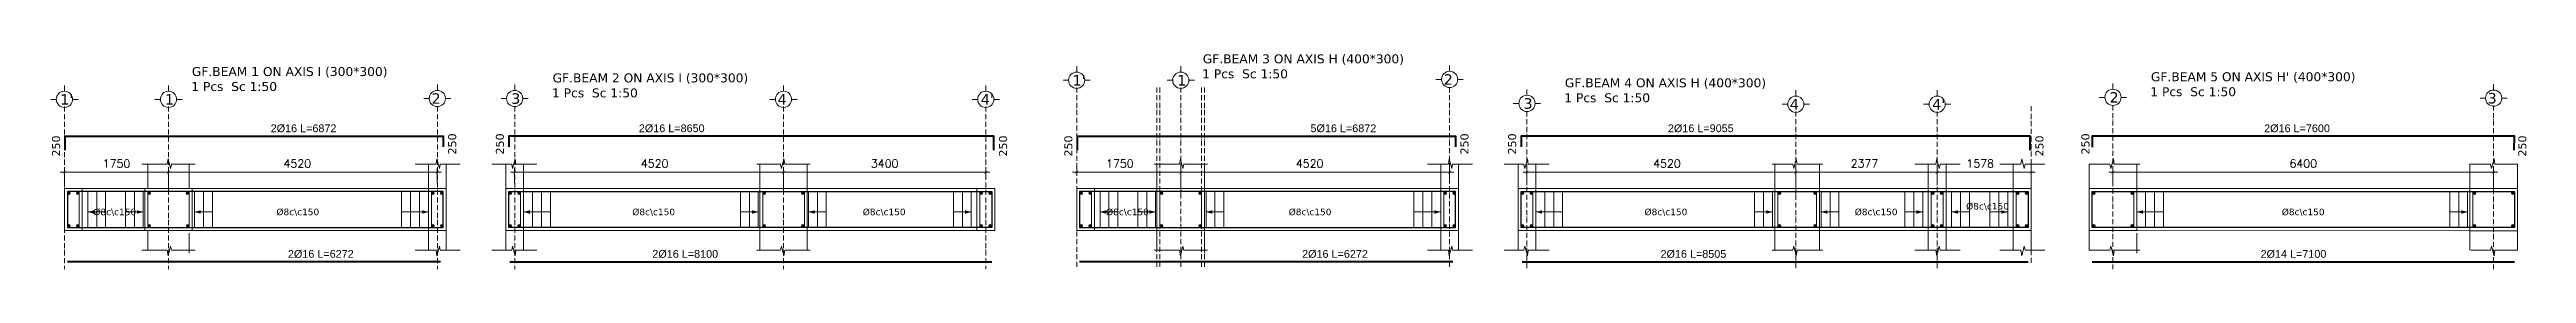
# Model space of a CAD drawing. Header units: inches. Extents: x -26151 to 62940, y -10194 to 246332.
# Drawn here: x 890 to 5054, y 107158 to 107518 of the extents above; entities that cross this region are included whole.
import ezdxf

# ---------------------------------------------------------------- set-up
doc = ezdxf.new("R2010")
doc.units = ezdxf.units.IN
doc.header["$LTSCALE"] = 0.7
doc.header["$MEASUREMENT"] = 0
doc.linetypes.add('ACAD_ISO10W100', pattern=[18, 12, -3, 0, -3])
doc.layers.get('0').update_dxf_attribs({"lineweight": 13})
doc.layers.get('Defpoints').update_dxf_attribs({"lineweight": 5})
for name, color, linetype, lineweight in [('axis', 254, 'ACAD_ISO10W100', 9), ('BEAM FRAME', 5, 'Continuous', 18), ('COLUMN', 4, 'Continuous', 20), ('elevline', 30, 'Continuous', 20), ('FRAME 070', 5, 'Continuous', 60), ('hatch', 9, 'Continuous', 9), ('renforcment', 141, 'Continuous', 40), ('tex', 3, 'Continuous', 25), ('TEXT', 3, 'Continuous', 25), ('top rein. extension', 50, 'Continuous', 20), ('top renforcment', 7, 'Continuous', 40)]:
    doc.layers.add(name, color=color, linetype=linetype, lineweight=lineweight)
doc.styles.add('100', font='romans.shx', dxfattribs={"height": 13.5})
doc.styles.add('romanc', font='verdana.ttf', dxfattribs={"height": 250})
doc.styles.get("Standard").update_dxf_attribs({"font": 'arial.ttf', "height": 13})
doc.dimstyles.new('100', dxfattribs={"dimtxt": 13.5, "dimasz": 5, "dimexe": 7, "dimexo": 7, "dimgap": 8, "dimtad": 1, "dimdec": 0, "dimlfac": 10, "dimzin": 4, "dimdsep": 46, "dimtxsty": '100', "dimblk": 'ARCHTICK', "dimcen": 0.09, "dimdle": 7, "dimclrd": 1, "dimclre": 8, "dimclrt": 2, "dimadec": 0, "dimazin": 1, "dimtfac": 1, "dimtdec": 0, "dimtix": 1, "dimtofl": 0, "dimtmove": 0, "dimatfit": 3, "dimldrblk": 'ARCHTICK', "dimfxl": 0, "dimtolj": 1, "dimtzin": 0, "dimlwd": -1, "dimlwe": -1, "dimarcsym": 0})
doc.dimstyles.get("Standard").update_dxf_attribs({"dimtxt": 13, "dimasz": 5, "dimexe": 0.18, "dimexo": 0.0625, "dimgap": 6, "dimtad": 1, "dimdec": 0, "dimlfac": 10, "dimzin": 0, "dimdsep": 46, "dimtxsty": 'Standard', "dimblk": 'ARCHTICK', "dimcen": 0.09, "dimse1": 1, "dimse2": 1, "dimclrd": 1, "dimclre": 7, "dimclrt": 3, "dimadec": 0, "dimazin": 0, "dimtfac": 1, "dimtdec": 0, "dimtix": 1, "dimtofl": 0, "dimtmove": 0, "dimatfit": 3, "dimldrblk": 'ARCHTICK', "dimfxl": 0, "dimtolj": 1, "dimtzin": 0, "dimarcsym": 0})

msp = doc.modelspace()

# ---------------------------------------------------------------- texts
at = {"layer": 'tex', "style": 'romanc'}
for p in [(963.45, 107247.72, -33436.19), (1271.16, 107247.72, -33436.19), (1869.46, 107247.72, -33436.19), (2257.04, 107247.72, -33436.19), (2666.04, 107247.71, -33436.19), (2973.02, 107247.72, -33436.19), (3571.32, 107247.72, -33436.19), (3924.71, 107247.72, -33436.19), (4112.04, 107257.28, -33654.09), (4642.67, 107247.72, -33436.19)]:
    msp.add_text('%%C8c\\c150', height=11, dxfattribs=at).set_placement(p)
at = {"layer": 'TEXT', "style": 'romanc'}
for s, height, p in [('GF.BEAM 1 ON AXIS I (300*300)', 15, (1129.04, 107480.96)), ('GF.BEAM 2 ON AXIS I (300*300)', 15, (1735.52, 107470.3)), ("1'", 17.6, (2609.58, 107464.99)), ('1', 17.6, (2785.68, 107464.99)), ('GF.BEAM 3 ON AXIS H (400*300)', 15, (2828.57, 107502.27)), ('1 Pcs  Sc 1:50 ', 15, (2827.55, 107477.18)), ('2', 17.6, (3233.72, 107466.35)), ("GF.BEAM 5 ON AXIS H' (400*300)", 15, (4422.6, 107472.26)), ("1'", 17.6, (907.72, 107433.02)), ('1', 17.6, (1083.82, 107433.02)), ('1 Pcs  Sc 1:50 ', 15, (1128.02, 107455.86)), ('2', 17.6, (1531.86, 107434.38)), ('3', 17.6, (1665.91, 107434.38)), ('1 Pcs  Sc 1:50 ', 15, (1734.5, 107445.21)), ('4', 17.6, (2113.57, 107433.02)), ("4'", 17.6, (2455.37, 107433.02)), ('3', 17.6, (3367.77, 107426.16)), ('GF.BEAM 4 ON AXIS H (400*300)', 15, (3437.37, 107462.08)), ('1 Pcs  Sc 1:50 ', 15, (3436.36, 107436.98)), ('4', 17.6, (3815.43, 107424.79)), ("4'", 17.6, (4054.92, 107424.79)), ('2', 17.6, (4352.99, 107436.34)), ('1 Pcs  Sc 1:50 ', 15, (4421.58, 107447.16)), ('3', 17.6, (4988.65, 107434.98))]:
    msp.add_text(s, height=height, dxfattribs=at).set_placement(p)
for p in [(907.46, 107345.98, -72739.24), (1573.42, 107349.53, -73392.95), (1653.57, 107349.53, -73392.95), (2499.54, 107345.98, -72739.24), (2609.32, 107345.98, -72739.24), (3275.28, 107349.53, -73392.95), (3355.43, 107349.53, -73392.95), (4241.89, 107345.98, -72957.14), (4319.27, 107349.53, -73392.95), (5053.75, 107345.98, -72957.14)]:
    msp.add_text('250', height=13.5, rotation=90, dxfattribs=at).set_placement(p)

# ---------------------------------------------------------------- blocks, each defined once
blk = doc.blocks.new('_ArchTick')
at = {"color": 0, "linetype": 'ByBlock', "lineweight": 0, "const_width": 0.15}
blk.add_lwpolyline([(-0.5, -0.5), (0.5, 0.5)], dxfattribs=at)
blk = doc.blocks.new('*D2202')
at = {"color": 1, "transparency": 16777216}
blk.add_line((1082.7, 107319.6), (1548.7, 107319.6), dxfattribs=at)
at = {"color": 8, "transparency": 16777216}
for p, q in [((1089.7, 107283), (1089.7, 107326.6)), ((1541.7, 107301.4), (1541.7, 107326.6))]:
    blk.add_line(p, q, dxfattribs=at)
at = {"layer": 'Defpoints', "color": 0, "transparency": 16777216}
for p in [(1541.7, 107319.6), (1089.7, 107276), (1541.7, 107294.4)]:
    blk.add_point(p, dxfattribs=at)
at = {"color": 1, "transparency": 16777216, "xscale": 5, "yscale": 5, "zscale": 5, "rotation": 180}
blk.add_blockref('_ArchTick', (1089.7, 107319.6), dxfattribs=at)
at = {"color": 1, "transparency": 16777216, "xscale": 5, "yscale": 5, "zscale": 5}
blk.add_blockref('_ArchTick', (1541.7, 107319.6), dxfattribs=at)
at = {"color": 2, "transparency": 16777216, "insert": (1306.4, 107334.3), "char_height": 13.5, "attachment_point": 5, "style": '100'}
blk.add_mtext('\\A1;4520', dxfattribs=at)
blk = doc.blocks.new('*D2203')
at = {"layer": 'Defpoints', "color": 0, "transparency": 16777216}
for p in [(919.7, 107169.6, -13652.7), (1546.9, 107169.6, -37318.8), (1546.9, 107169.6)]:
    blk.add_point(p, dxfattribs=at)
at = {"layer": 'TEXT', "color": 3, "transparency": 16777216, "insert": (1345.8, 107182.6), "char_height": 13, "attachment_point": 5}
blk.add_mtext('\\A1;2%%C16 L=6272', dxfattribs=at)
blk = doc.blocks.new('*D2204')
at = {"layer": 'Defpoints', "color": 0, "transparency": 16777216}
for p in [(889.7, 107380.1, 264.3), (889.7, 107380.1), (1576.9, 107380.1, -440.4)]:
    blk.add_point(p, dxfattribs=at)
at = {"layer": 'TEXT', "color": 3, "transparency": 16777216, "insert": (1316.8, 107393.1), "char_height": 13, "attachment_point": 5}
blk.add_mtext('\\A1;2%%C16 L=6872', dxfattribs=at)
blk = doc.blocks.new('*D2205')
at = {"color": 1, "transparency": 16777216}
blk.add_line((1096.7, 107319.6), (907.7, 107319.6), dxfattribs=at)
at = {"color": 8, "transparency": 16777216}
for p, q in [((914.7, 107298.1), (914.7, 107326.6)), ((1089.7, 107283), (1089.7, 107326.6))]:
    blk.add_line(p, q, dxfattribs=at)
at = {"layer": 'Defpoints', "color": 0, "transparency": 16777216}
for p in [(914.7, 107319.6), (914.7, 107291.1), (1089.7, 107276)]:
    blk.add_point(p, dxfattribs=at)
at = {"color": 1, "transparency": 16777216, "xscale": 5, "yscale": 5, "zscale": 5, "rotation": 180}
blk.add_blockref('_ArchTick', (914.7, 107319.6), dxfattribs=at)
at = {"color": 1, "transparency": 16777216, "xscale": 5, "yscale": 5, "zscale": 5}
blk.add_blockref('_ArchTick', (1089.7, 107319.6), dxfattribs=at)
at = {"color": 2, "transparency": 16777216, "insert": (1002.4, 107334.3), "char_height": 13.5, "attachment_point": 5, "style": '100'}
blk.add_mtext('\\A1;1750', dxfattribs=at)
blk = doc.blocks.new('*D2186')
at = {"color": 1, "transparency": 16777216}
blk.add_line((2130.7, 107319.6), (1664.7, 107319.6), dxfattribs=at)
at = {"color": 8, "transparency": 16777216}
for p, q in [((1671.7, 107301.4), (1671.7, 107326.6)), ((2123.7, 107283), (2123.7, 107326.6))]:
    blk.add_line(p, q, dxfattribs=at)
at = {"layer": 'Defpoints', "color": 0, "transparency": 16777216}
for p in [(1671.7, 107319.6), (1671.7, 107294.4), (2123.7, 107276)]:
    blk.add_point(p, dxfattribs=at)
at = {"color": 1, "transparency": 16777216, "xscale": 5, "yscale": 5, "zscale": 5, "rotation": 180}
blk.add_blockref('_ArchTick', (1671.7, 107319.6), dxfattribs=at)
at = {"color": 1, "transparency": 16777216, "xscale": 5, "yscale": 5, "zscale": 5}
blk.add_blockref('_ArchTick', (2123.7, 107319.6), dxfattribs=at)
at = {"color": 2, "transparency": 16777216, "insert": (1907.1, 107334.3), "char_height": 13.5, "attachment_point": 5, "style": '100'}
blk.add_mtext('\\A1;4520', dxfattribs=at)
blk = doc.blocks.new('*D2187')
at = {"layer": 'Defpoints', "color": 0, "transparency": 16777216}
for p in [(1663.7, 107169.6, -37318.8), (1663.7, 107169.6), (2473.8, 107169.6, -13652.7)]:
    blk.add_point(p, dxfattribs=at)
at = {"layer": 'TEXT', "color": 3, "transparency": 16777216, "insert": (1958.5, 107182.6), "char_height": 13, "attachment_point": 5}
blk.add_mtext('\\A1;2%%C16 L=8100', dxfattribs=at)
blk = doc.blocks.new('*D2188')
at = {"layer": 'Defpoints', "color": 0, "transparency": 16777216}
for p in [(1638.3, 107380.1, -440.4), (2503.4, 107380.1, 264.3), (2503.4, 107380.1)]:
    blk.add_point(p, dxfattribs=at)
at = {"layer": 'TEXT', "color": 3, "transparency": 16777216, "insert": (1935.8, 107393.1), "char_height": 13, "attachment_point": 5}
blk.add_mtext('\\A1;2%%C16 L=8650', dxfattribs=at)
blk = doc.blocks.new('*D2189')
at = {"color": 1, "transparency": 16777216}
blk.add_line((2116.7, 107319.6), (2470.8, 107319.6), dxfattribs=at)
at = {"color": 8, "transparency": 16777216}
for p, q in [((2123.7, 107283), (2123.7, 107326.6)), ((2463.8, 107311.9), (2463.8, 107326.6))]:
    blk.add_line(p, q, dxfattribs=at)
at = {"layer": 'Defpoints', "color": 0, "transparency": 16777216}
for p in [(2463.8, 107319.6), (2123.7, 107276), (2463.8, 107304.9)]:
    blk.add_point(p, dxfattribs=at)
at = {"color": 1, "transparency": 16777216, "xscale": 5, "yscale": 5, "zscale": 5, "rotation": 180}
blk.add_blockref('_ArchTick', (2123.7, 107319.6), dxfattribs=at)
at = {"color": 1, "transparency": 16777216, "xscale": 5, "yscale": 5, "zscale": 5}
blk.add_blockref('_ArchTick', (2463.8, 107319.6), dxfattribs=at)
at = {"color": 2, "transparency": 16777216, "insert": (2293.8, 107334.3), "char_height": 13.5, "attachment_point": 5, "style": '100'}
blk.add_mtext('\\A1;3400', dxfattribs=at)
blk = doc.blocks.new('*D2190')
at = {"color": 1, "transparency": 16777216}
blk.add_line((2784.6, 107319.6), (3250.6, 107319.6), dxfattribs=at)
at = {"color": 8, "transparency": 16777216}
for p, q in [((2791.6, 107283), (2791.6, 107326.6)), ((3243.6, 107301.4), (3243.6, 107326.6))]:
    blk.add_line(p, q, dxfattribs=at)
at = {"layer": 'Defpoints', "color": 0, "transparency": 16777216}
for p in [(3243.6, 107319.6), (2791.6, 107276), (3243.6, 107294.4)]:
    blk.add_point(p, dxfattribs=at)
at = {"color": 1, "transparency": 16777216, "xscale": 5, "yscale": 5, "zscale": 5, "rotation": 180}
blk.add_blockref('_ArchTick', (2791.6, 107319.6), dxfattribs=at)
at = {"color": 1, "transparency": 16777216, "xscale": 5, "yscale": 5, "zscale": 5}
blk.add_blockref('_ArchTick', (3243.6, 107319.6), dxfattribs=at)
at = {"color": 2, "transparency": 16777216, "insert": (3008.3, 107334.3), "char_height": 13.5, "attachment_point": 5, "style": '100'}
blk.add_mtext('\\A1;4520', dxfattribs=at)
blk = doc.blocks.new('*D2191')
at = {"layer": 'Defpoints', "color": 0, "transparency": 16777216}
for p in [(2621.6, 107169.6, -13652.7), (3248.8, 107169.6, -37318.8), (3248.8, 107169.6)]:
    blk.add_point(p, dxfattribs=at)
at = {"layer": 'TEXT', "color": 3, "transparency": 16777216, "insert": (3050.9, 107182.6), "char_height": 13, "attachment_point": 5}
blk.add_mtext('\\A1;2%%C16 L=6272', dxfattribs=at)
blk = doc.blocks.new('*D2192')
at = {"layer": 'Defpoints', "color": 0, "transparency": 16777216}
for p in [(2591.6, 107380.1, 264.3), (2591.6, 107380.1), (3278.8, 107380.1, -440.4)]:
    blk.add_point(p, dxfattribs=at)
at = {"layer": 'TEXT', "color": 3, "transparency": 16777216, "insert": (3065, 107393.1), "char_height": 13, "attachment_point": 5}
blk.add_mtext('\\A1;5%%C16 L=6872', dxfattribs=at)
blk = doc.blocks.new('*D2193')
at = {"color": 1, "transparency": 16777216}
blk.add_line((2798.6, 107319.6), (2609.6, 107319.6), dxfattribs=at)
at = {"color": 8, "transparency": 16777216}
for p, q in [((2616.6, 107316.6), (2616.6, 107326.6)), ((2791.6, 107316.1), (2791.6, 107326.6))]:
    blk.add_line(p, q, dxfattribs=at)
at = {"layer": 'Defpoints', "color": 0, "transparency": 16777216}
for p in [(2616.6, 107319.6), (2616.6, 107309.6), (2791.6, 107309.1)]:
    blk.add_point(p, dxfattribs=at)
at = {"color": 1, "transparency": 16777216, "xscale": 5, "yscale": 5, "zscale": 5, "rotation": 180}
blk.add_blockref('_ArchTick', (2616.6, 107319.6), dxfattribs=at)
at = {"color": 1, "transparency": 16777216, "xscale": 5, "yscale": 5, "zscale": 5}
blk.add_blockref('_ArchTick', (2791.6, 107319.6), dxfattribs=at)
at = {"color": 2, "transparency": 16777216, "insert": (2689.3, 107334.3), "char_height": 13.5, "attachment_point": 5, "style": '100'}
blk.add_mtext('\\A1;1750', dxfattribs=at)
blk = doc.blocks.new('*D2194')
at = {"color": 1, "transparency": 16777216}
blk.add_line((3832.6, 107319.6), (3366.6, 107319.6), dxfattribs=at)
at = {"color": 8, "transparency": 16777216}
for p, q in [((3373.6, 107301.4), (3373.6, 107326.6)), ((3825.6, 107283), (3825.6, 107326.6))]:
    blk.add_line(p, q, dxfattribs=at)
at = {"layer": 'Defpoints', "color": 0, "transparency": 16777216}
for p in [(3373.6, 107319.6), (3373.6, 107294.4), (3825.6, 107276)]:
    blk.add_point(p, dxfattribs=at)
at = {"color": 1, "transparency": 16777216, "xscale": 5, "yscale": 5, "zscale": 5, "rotation": 180}
blk.add_blockref('_ArchTick', (3373.6, 107319.6), dxfattribs=at)
at = {"color": 1, "transparency": 16777216, "xscale": 5, "yscale": 5, "zscale": 5}
blk.add_blockref('_ArchTick', (3825.6, 107319.6), dxfattribs=at)
at = {"color": 2, "transparency": 16777216, "insert": (3609, 107334.3), "char_height": 13.5, "attachment_point": 5, "style": '100'}
blk.add_mtext('\\A1;4520', dxfattribs=at)
blk = doc.blocks.new('*D2195')
at = {"layer": 'Defpoints', "color": 0, "transparency": 16777216}
for p in [(3365.6, 107169.6, -37318.8), (3365.6, 107169.6), (4216.1, 107169.6, -13870.6)]:
    blk.add_point(p, dxfattribs=at)
at = {"layer": 'TEXT', "color": 3, "transparency": 16777216, "insert": (3653.5, 107182.6), "char_height": 13, "attachment_point": 5}
blk.add_mtext('\\A1;2%%C16 L=8505', dxfattribs=at)
blk = doc.blocks.new('*D2196')
at = {"layer": 'Defpoints', "color": 0, "transparency": 16777216}
for p in [(3340.2, 107380.1, -440.4), (4245.7, 107380.1, 46.4), (4245.7, 107380.1)]:
    blk.add_point(p, dxfattribs=at)
at = {"layer": 'TEXT', "color": 3, "transparency": 16777216, "insert": (3665.9, 107393.1), "char_height": 13, "attachment_point": 5}
blk.add_mtext('\\A1;2%%C16 L=9055', dxfattribs=at)
blk = doc.blocks.new('*D2197')
at = {"color": 1, "transparency": 16777216}
blk.add_line((3818.6, 107319.6), (4070.3, 107319.6), dxfattribs=at)
at = {"color": 8, "transparency": 16777216}
for p, q in [((3825.6, 107283), (3825.6, 107326.6)), ((4063.3, 107300), (4063.3, 107326.6))]:
    blk.add_line(p, q, dxfattribs=at)
at = {"layer": 'Defpoints', "color": 0, "transparency": 16777216}
for p in [(4063.3, 107319.6), (3825.6, 107276), (4063.3, 107293)]:
    blk.add_point(p, dxfattribs=at)
at = {"color": 1, "transparency": 16777216, "xscale": 5, "yscale": 5, "zscale": 5, "rotation": 180}
blk.add_blockref('_ArchTick', (3825.6, 107319.6), dxfattribs=at)
at = {"color": 1, "transparency": 16777216, "xscale": 5, "yscale": 5, "zscale": 5}
blk.add_blockref('_ArchTick', (4063.3, 107319.6), dxfattribs=at)
at = {"color": 2, "transparency": 16777216, "insert": (3941, 107334.3), "char_height": 13.5, "attachment_point": 5, "style": '100'}
blk.add_mtext('\\A1;2377', dxfattribs=at)
blk = doc.blocks.new('*D2198')
at = {"color": 1, "transparency": 16777216}
blk.add_line((5005.8, 107319.6), (4351.8, 107319.6), dxfattribs=at)
at = {"color": 8, "transparency": 16777216}
for p, q in [((4358.8, 107301.4), (4358.8, 107326.6)), ((4998.8, 107283), (4998.8, 107326.6))]:
    blk.add_line(p, q, dxfattribs=at)
at = {"layer": 'Defpoints', "color": 0, "transparency": 16777216}
for p in [(4358.8, 107319.6), (4358.8, 107294.4), (4998.8, 107276)]:
    blk.add_point(p, dxfattribs=at)
at = {"color": 1, "transparency": 16777216, "xscale": 5, "yscale": 5, "zscale": 5, "rotation": 180}
blk.add_blockref('_ArchTick', (4358.8, 107319.6), dxfattribs=at)
at = {"color": 1, "transparency": 16777216, "xscale": 5, "yscale": 5, "zscale": 5}
blk.add_blockref('_ArchTick', (4998.8, 107319.6), dxfattribs=at)
at = {"color": 2, "transparency": 16777216, "insert": (4678.8, 107334.3), "char_height": 13.5, "attachment_point": 5, "style": '100'}
blk.add_mtext('\\A1;6400', dxfattribs=at)
blk = doc.blocks.new('*D2199')
at = {"layer": 'Defpoints', "color": 0, "transparency": 16777216}
for p in [(4350.8, 107169.6, -37318.8), (4350.8, 107169.6), (5005.8, 107169.6, -13870.6)]:
    blk.add_point(p, dxfattribs=at)
at = {"layer": 'TEXT', "color": 3, "transparency": 16777216, "insert": (4662.3, 107182.6), "char_height": 13, "attachment_point": 5}
blk.add_mtext('\\A1;2%%C14 L=7100', dxfattribs=at)
blk = doc.blocks.new('*D2200')
at = {"layer": 'Defpoints', "color": 0, "transparency": 16777216}
for p in [(4325.4, 107380.1, -440.4), (5035.4, 107380.1, 46.4), (5035.4, 107380.1)]:
    blk.add_point(p, dxfattribs=at)
at = {"layer": 'TEXT', "color": 3, "transparency": 16777216, "insert": (4668.3, 107393.1), "char_height": 13, "attachment_point": 5}
blk.add_mtext('\\A1;2%%C16 L=7600', dxfattribs=at)
blk = doc.blocks.new('*D2201')
at = {"color": 1, "transparency": 16777216}
blk.add_line((4228.1, 107319.6), (4056.3, 107319.6), dxfattribs=at)
at = {"color": 8, "transparency": 16777216}
for p, q in [((4063.3, 107300), (4063.3, 107326.6)), ((4221.1, 107314.3), (4221.1, 107326.6))]:
    blk.add_line(p, q, dxfattribs=at)
at = {"layer": 'Defpoints', "color": 0, "transparency": 16777216}
for p in [(4063.3, 107319.6), (4063.3, 107293), (4221.1, 107307.3)]:
    blk.add_point(p, dxfattribs=at)
at = {"color": 1, "transparency": 16777216, "xscale": 5, "yscale": 5, "zscale": 5, "rotation": 180}
blk.add_blockref('_ArchTick', (4063.3, 107319.6), dxfattribs=at)
at = {"color": 1, "transparency": 16777216, "xscale": 5, "yscale": 5, "zscale": 5}
blk.add_blockref('_ArchTick', (4221.1, 107319.6), dxfattribs=at)
at = {"color": 2, "transparency": 16777216, "insert": (4135.7, 107334.3), "char_height": 13.5, "attachment_point": 5, "style": '100'}
blk.add_mtext('\\A1;1578', dxfattribs=at)

# ---------------------------------------------------------------- dimensions: what is measured, and where the dimension line sits
for base, p1, p2, picture, middle in [((914.75, 107319.55), (1089.75, 107275.99), (914.75, 107291.09), '*D2205', (1002.36, 107319.55)), ((1671.75, 107319.55), (2123.75, 107275.99), (1671.75, 107294.35), '*D2186', (1907.09, 107319.55)), ((2616.61, 107319.55), (2791.61, 107309.08), (2616.61, 107309.58), '*D2193', (2689.29, 107319.55)), ((3373.61, 107319.55), (3825.61, 107275.99), (3373.61, 107294.35), '*D2194', (3608.95, 107319.55)), ((4063.31, 107319.55), (4221.11, 107307.34), (4063.31, 107293.01), '*D2201', (4135.68, 107319.55)), ((4358.83, 107319.55), (4998.83, 107275.99), (4358.83, 107294.35), '*D2198', (4678.83, 107319.55))]:
    dim = msp.add_linear_dim(base=base, p1=p1, p2=p2, angle=180, dimstyle='100')
    dim.commit()
    dim.dimension.update_dxf_attribs({"geometry": picture, "text_midpoint": middle, "dimtype": 160})
for base, p1, p2, picture, middle in [((1541.75, 107319.55), (1089.75, 107275.99), (1541.75, 107294.35), '*D2202', (1306.4, 107319.55)), ((2463.76, 107319.55), (2123.75, 107275.99), (2463.76, 107304.85), '*D2189', (2293.75, 107319.55)), ((3243.61, 107319.55), (2791.61, 107275.99), (3243.61, 107294.35), '*D2190', (3008.26, 107319.55)), ((4063.31, 107319.55), (3825.61, 107275.99), (4063.31, 107293.01), '*D2197', (3940.96, 107319.55))]:
    dim = msp.add_linear_dim(base=base, p1=p1, p2=p2, dimstyle='100')
    dim.commit()
    dim.dimension.update_dxf_attribs({"geometry": picture, "text_midpoint": middle, "dimtype": 160})
at = {"layer": 'TEXT'}
for base, p1, p2, angle, text, picture, middle in [((889.75, 107380.13), (1576.95, 107380.13, -440.37), (889.75, 107380.13, 264.29), 180, '2%%C16 L=<>', '*D2204', (1316.84, 107380.13)), ((2503.36, 107380.13), (1638.35, 107380.13, -440.37), (2503.36, 107380.13, 264.29), 0, '2%%C16 L=<>', '*D2188', (1935.8, 107380.13)), ((2591.61, 107380.13), (3278.81, 107380.13, -440.37), (2591.61, 107380.13, 264.29), 180, '5%%C16 L=<>', '*D2192', (3065, 107380.13)), ((4245.71, 107380.13), (3340.21, 107380.13, -440.37), (4245.71, 107380.13, 46.39), 0, '2%%C16 L=<>', '*D2196', (3665.94, 107380.13)), ((5035.43, 107380.13), (4325.43, 107380.13, -440.37), (5035.43, 107380.13, 46.39), 0, '2%%C16 L=7600', '*D2200', (4668.26, 107380.13)), ((1546.95, 107169.6, 12366.96), (919.75, 107169.6, -1285.72), (1546.95, 107169.6, -24951.83), 0, '2%%C16 L=<>', '*D2203', (1345.8, 107169.6, 12366.96)), ((1663.75, 107169.6, 12366.96), (2473.76, 107169.6, -1285.72), (1663.75, 107169.6, -24951.83), 180, '2%%C16 L=<>', '*D2187', (1958.48, 107169.6, 12366.96)), ((3248.81, 107169.6, 12366.96), (2621.61, 107169.6, -1285.72), (3248.81, 107169.6, -24951.83), 0, '2%%C16 L=<>', '*D2191', (3050.86, 107169.6, 12366.96)), ((3365.61, 107169.6, 12366.96), (4216.11, 107169.6, -1503.63), (3365.61, 107169.6, -24951.83), 180, '2%%C16 L=<>', '*D2195', (3653.52, 107169.6, 12366.96)), ((4350.83, 107169.6, 12366.96), (5005.83, 107169.6, -1503.63), (4350.83, 107169.6, -24951.83), 180, '2%%C14 L=7100', '*D2199', (4662.28, 107169.6, 12366.96))]:
    dim = msp.add_linear_dim(base=base, p1=p1, p2=p2, angle=angle, text=text, dimstyle='Standard', override={"dimsd1": 1, "dimsd2": 1, "dimfxl": 0.1, "dimfxlon": 1}, dxfattribs=at)
    dim.commit()
    dim.dimension.update_dxf_attribs({"geometry": picture, "text_midpoint": middle, "dimtype": 161})

# ---------------------------------------------------------------- hatches: boundary and pattern name
at = {"layer": 'elevline'}
for points in [[(924.51, 107284.88, 1), (919.75, 107284.88, 1)], [(934.99, 107284.88, -1), (939.75, 107284.88, -1)], [(1059.55, 107284.88, 1), (1054.79, 107284.88, 1)], [(1119.72, 107284.88, -1), (1124.47, 107284.88, -1)], [(1536.51, 107284.88, 1), (1531.75, 107284.88, 1)], [(1546.99, 107284.88, -1), (1551.75, 107284.88, -1)], [(1666.51, 107284.88, 1), (1661.75, 107284.88, 1)], [(1676.99, 107284.88, -1), (1681.75, 107284.88, -1)], [(2093.52, 107284.88, 1), (2088.77, 107284.88, 1)], [(2153.87, 107284.88, -1), (2158.63, 107284.88, -1)], [(2458.52, 107284.88, 1), (2453.76, 107284.88, 1)], [(2469, 107284.88, -1), (2473.76, 107284.88, -1)], [(2626.36, 107284.88, 1), (2621.61, 107284.88, 1)], [(2636.85, 107284.88, -1), (2641.61, 107284.88, -1)], [(2761.36, 107284.88, 1), (2756.6, 107284.88, 1)], [(2821.69, 107284.88, -1), (2826.44, 107284.88, -1)], [(3238.36, 107284.88, 1), (3233.61, 107284.88, 1)], [(3248.85, 107284.88, -1), (3253.61, 107284.88, -1)], [(3368.36, 107284.88, 1), (3363.61, 107284.88, 1)], [(3378.85, 107284.88, -1), (3383.61, 107284.88, -1)], [(3800.5, 107284.88, 1), (3795.74, 107284.88, 1)], [(3855.84, 107284.88, -1), (3860.59, 107284.88, -1)], [(4058.06, 107284.88, 1), (4053.31, 107284.88, 1)], [(4068.55, 107284.88, -1), (4073.31, 107284.88, -1)], [(4200.86, 107284.88, 1), (4196.11, 107284.88, 1)], [(4211.35, 107284.88, -1), (4216.11, 107284.88, -1)], [(4328.66, 107284.88, 1), (4323.9, 107284.88, 1)], [(4389.02, 107284.88, -1), (4393.78, 107284.88, -1)], [(4968.64, 107284.88, 1), (4963.88, 107284.88, 1)], [(5028.84, 107284.88, -1), (5033.6, 107284.88, -1)], [(924.51, 107229.63, -1), (919.75, 107229.63, -1)], [(934.99, 107229.63, 1), (939.75, 107229.63, 1)], [(1059.56, 107229.63, -1), (1054.81, 107229.63, -1)], [(1119.86, 107229.63, 1), (1124.61, 107229.63, 1)], [(1536.51, 107229.63, -1), (1531.75, 107229.63, -1)], [(1546.99, 107229.63, 1), (1551.75, 107229.63, 1)], [(1666.51, 107229.63, -1), (1661.75, 107229.63, -1)], [(1676.99, 107229.63, 1), (1681.75, 107229.63, 1)], [(2093.68, 107229.63, -1), (2088.93, 107229.63, -1)], [(2153.94, 107229.63, 1), (2158.7, 107229.63, 1)], [(2458.52, 107229.63, -1), (2453.76, 107229.63, -1)], [(2469, 107229.63, 1), (2473.76, 107229.63, 1)], [(2626.36, 107229.63, -1), (2621.61, 107229.63, -1)], [(2636.85, 107229.63, 1), (2641.61, 107229.63, 1)], [(2761.59, 107229.63, -1), (2756.83, 107229.63, -1)], [(2821.72, 107229.63, 1), (2826.48, 107229.63, 1)], [(3238.36, 107229.63, -1), (3233.61, 107229.63, -1)], [(3248.85, 107229.63, 1), (3253.61, 107229.63, 1)], [(3368.36, 107229.63, -1), (3363.61, 107229.63, -1)], [(3378.85, 107229.63, 1), (3383.61, 107229.63, 1)], [(3800.44, 107229.63, -1), (3795.68, 107229.63, -1)], [(3855.77, 107229.63, 1), (3860.52, 107229.63, 1)], [(4058.06, 107229.63, -1), (4053.31, 107229.63, -1)], [(4068.55, 107229.63, 1), (4073.31, 107229.63, 1)], [(4200.86, 107229.63, -1), (4196.11, 107229.63, -1)], [(4211.35, 107229.63, 1), (4216.11, 107229.63, 1)], [(4328.87, 107229.63, -1), (4324.11, 107229.63, -1)], [(4389, 107229.63, 1), (4393.76, 107229.63, 1)], [(4968.79, 107229.63, -1), (4964.03, 107229.63, -1)], [(5028.76, 107229.63, 1), (5033.52, 107229.63, 1)]]:
    msp.add_hatch(color=256, dxfattribs=at).paths.add_polyline_path(points)

# ---------------------------------------------------------------- linework, layer by layer
at = {"layer": 'axis'}
for p, q in [((2616.61, 107461.65), (2616.61, 107157.52)), ((2616.61, 107461.65), (2616.61, 107157.52)), ((2751.61, 107461.65), (2751.61, 107157.52)), ((2756.61, 107461.65), (2756.61, 107157.52)), ((2791.61, 107461.65), (2791.61, 107157.52)), ((2826.61, 107461.65), (2826.61, 107157.52)), ((2831.61, 107461.65), (2831.61, 107157.52)), ((3243.61, 107461.65), (3243.61, 107157.52)), ((914.75, 107429.68), (914.75, 107157.52)), ((914.75, 107429.68), (914.75, 107157.52)), ((1089.75, 107429.68), (1089.75, 107157.52)), ((1541.75, 107429.68), (1541.75, 107157.52)), ((1671.75, 107429.68), (1671.75, 107157.52)), ((2123.75, 107429.68), (2123.75, 107157.52)), ((2463.76, 107429.68), (2463.76, 107157.52)), ((2463.76, 107429.68), (2463.76, 107157.52)), ((3373.61, 107421.46), (3373.61, 107157.52)), ((3825.61, 107421.46), (3825.61, 107157.52)), ((4063.31, 107421.46), (4063.31, 107157.52)), ((4221.11, 107430.48), (4221.11, 107166.54)), ((4221.11, 107430.48), (4221.11, 107166.54)), ((4358.83, 107431.64), (4358.83, 107157.52)), ((4998.83, 107431.64), (4998.83, 107157.52))]:
    msp.add_line(p, q, dxfattribs=at)
at = {"layer": 'BEAM FRAME', "elevation": 217.91}
for points in [[(914.75, 107222.26), (1556.75, 107222.26), (1556.75, 107292.26), (914.75, 107292.26)], [(2478.76, 107222.26), (1656.75, 107222.26), (1656.75, 107292.26), (2478.76, 107292.26)], [(2616.61, 107222.26), (3258.61, 107222.26), (3258.61, 107292.26), (2616.61, 107292.26)], [(4221.11, 107222.26), (3358.61, 107222.26), (3358.61, 107292.26), (4221.11, 107292.26)], [(5038.83, 107221.7), (4318.83, 107222.26), (4318.83, 107292.26), (5038.83, 107292.26)]]:
    msp.add_lwpolyline(points, close=True, dxfattribs=at)
at = {"layer": 'COLUMN', "lineweight": 20}
for p, q in [((1054.75, 107333.18), (1054.75, 107292.26)), ((1124.75, 107333.18), (1124.75, 107292.26)), ((1526.75, 107333.18, 217.91), (1526.75, 107292.26, 217.91)), ((1556.75, 107333.18, 217.91), (1556.75, 107292.26, 217.91)), ((1656.75, 107333.18, 217.91), (1656.75, 107292.26, 217.91)), ((1686.75, 107333.18, 217.91), (1686.75, 107292.26, 217.91)), ((2083.68, 107333.18), (2083.68, 107292.26)), ((2163.46, 107333.18), (2163.46, 107292.26)), ((2751.61, 107333.18), (2751.61, 107292.26)), ((2831.61, 107333.18), (2831.61, 107292.26)), ((3228.61, 107333.18, 217.91), (3228.61, 107292.26, 217.91)), ((3258.61, 107333.18, 217.91), (3258.61, 107292.26, 217.91)), ((3358.61, 107333.18, 217.91), (3358.61, 107292.26, 217.91)), ((3388.61, 107333.18, 217.91), (3388.61, 107292.26, 217.91)), ((3790.61, 107333.18), (3790.61, 107292.26)), ((3865.61, 107333.18), (3865.61, 107292.26)), ((4048.31, 107333.18, 217.91), (4048.31, 107292.26, 217.91)), ((4078.31, 107333.18, 217.91), (4078.31, 107292.26, 217.91)), ((4191.11, 107333.18), (4191.11, 107292.26)), ((4221.11, 107333.18), (4221.11, 107292.26)), ((4318.83, 107333.18), (4318.83, 107292.26)), ((4398.83, 107333.18), (4398.83, 107292.26)), ((4958.83, 107333.18), (4958.83, 107292.26)), ((5038.83, 107333.18), (5038.83, 107292.26)), ((1054.75, 107188.83), (1054.75, 107222.26)), ((1124.75, 107184.34), (1124.75, 107217.76)), ((1526.75, 107188.83, 217.91), (1526.75, 107222.26, 217.91)), ((1556.75, 107188.83, 217.91), (1556.75, 107222.26, 217.91)), ((1656.75, 107188.83, 217.91), (1656.75, 107222.26, 217.91)), ((1686.75, 107188.83, 217.91), (1686.75, 107222.26, 217.91)), ((2083.72, 107188.83), (2083.72, 107222.26)), ((2163.64, 107188.83), (2163.64, 107222.26)), ((2751.61, 107188.83), (2751.61, 107222.26)), ((2831.61, 107184.07), (2831.61, 107217.49)), ((3228.61, 107188.83, 217.91), (3228.61, 107222.26, 217.91)), ((3258.61, 107188.83, 217.91), (3258.61, 107222.26, 217.91)), ((3358.61, 107188.83, 217.91), (3358.61, 107222.26, 217.91)), ((3388.61, 107188.83, 217.91), (3388.61, 107222.26, 217.91)), ((3790.61, 107188.83), (3790.61, 107222.26)), ((3865.61, 107188.83), (3865.61, 107222.26)), ((4048.31, 107188.83, 217.91), (4048.31, 107222.26, 217.91)), ((4078.31, 107188.83, 217.91), (4078.31, 107222.26, 217.91)), ((4191.11, 107188.83), (4191.11, 107222.26)), ((4221.11, 107188.83), (4221.11, 107222.26)), ((4318.83, 107188.83), (4318.83, 107222.26)), ((4398.83, 107183.9), (4398.83, 107217.33)), ((4958.83, 107188.83), (4958.83, 107221.76)), ((5038.83, 107188.83), (5038.83, 107222.26))]:
    msp.add_line(p, q, dxfattribs=at)
at = {"layer": 'elevline'}
for p, q in [((954.06, 107227.26), (954.06, 107287.26)), ((969.02, 107227.26), (969.02, 107287.26)), ((984.02, 107227.26), (984.02, 107287.26)), ((1017.4, 107227.26), (1017.4, 107287.26)), ((1032.4, 107227.26), (1032.4, 107287.26)), ((1047.35, 107227.26), (1047.35, 107287.26)), ((1133.59, 107227.26), (1133.59, 107287.26)), ((1148.55, 107227.26), (1148.55, 107287.26)), ((1163.55, 107227.26), (1163.55, 107287.26)), ((1481.75, 107227.26), (1481.75, 107287.26)), ((1496.75, 107227.26), (1496.75, 107287.26)), ((1511.75, 107227.26), (1511.75, 107287.26)), ((1701.75, 107227.26), (1701.75, 107287.26)), ((1716.75, 107227.26), (1716.75, 107287.26)), ((1731.75, 107227.26), (1731.75, 107287.26)), ((2051.38, 107227.26), (2051.38, 107287.26)), ((2066.38, 107227.26), (2066.38, 107287.26)), ((2081.34, 107227.26), (2081.34, 107287.26)), ((2165.66, 107227.26), (2165.66, 107287.26)), ((2180.62, 107227.26), (2180.62, 107287.26)), ((2195.62, 107227.26), (2195.62, 107287.26)), ((2409.49, 107227.26), (2409.49, 107287.26)), ((2424.49, 107227.26), (2424.49, 107287.26)), ((2439.45, 107227.26), (2439.45, 107287.26)), ((2655.92, 107227.26), (2655.92, 107287.26)), ((2670.88, 107227.26), (2670.88, 107287.26)), ((2685.88, 107227.26), (2685.88, 107287.26)), ((2719.35, 107227.26), (2719.35, 107287.26)), ((2734.35, 107227.26), (2734.35, 107287.26)), ((2749.31, 107227.26), (2749.31, 107287.26)), ((2834.1, 107227.26), (2834.1, 107287.26)), ((2849.06, 107227.26), (2849.06, 107287.26)), ((2864.06, 107227.26), (2864.06, 107287.26)), ((3183.61, 107227.26), (3183.61, 107287.26)), ((3198.61, 107227.26), (3198.61, 107287.26)), ((3213.61, 107227.26), (3213.61, 107287.26)), ((3403.61, 107227.26), (3403.61, 107287.26)), ((3418.61, 107227.26), (3418.61, 107287.26)), ((3433.61, 107227.26), (3433.61, 107287.26)), ((3756.38, 107227.26), (3756.38, 107287.26)), ((3771.38, 107227.26), (3771.38, 107287.26)), ((3786.34, 107227.26), (3786.34, 107287.26)), ((3868.17, 107227.26), (3868.17, 107287.26)), ((3883.13, 107227.26), (3883.13, 107287.26)), ((3898.13, 107227.26), (3898.13, 107287.26)), ((4009.04, 107227.26), (4009.04, 107287.26)), ((4024.04, 107227.26), (4024.04, 107287.26)), ((4039, 107227.26), (4039, 107287.26)), ((4087.62, 107227.26), (4087.62, 107287.26)), ((4102.58, 107227.26), (4102.58, 107287.26)), ((4117.58, 107227.26), (4117.58, 107287.26)), ((4151.84, 107227.26, -217.91), (4151.84, 107287.26, -217.91)), ((4166.84, 107227.26, -217.91), (4166.84, 107287.26, -217.91)), ((4181.8, 107227.26, -217.91), (4181.8, 107287.26, -217.91)), ((4413.79, 107227.26), (4413.79, 107287.26)), ((4428.79, 107227.26), (4428.79, 107287.26)), ((4443.79, 107227.26), (4443.79, 107287.26)), ((4925.16, 107227.26), (4925.16, 107287.26)), ((4940.16, 107227.26), (4940.16, 107287.26)), ((4955.12, 107227.26), (4955.12, 107287.26))]:
    msp.add_line(p, q, dxfattribs=at)
for centre in [(922.13, 107284.88), (937.37, 107284.88), (1057.17, 107284.88), (1122.09, 107284.88), (1534.13, 107284.88), (1549.37, 107284.88), (1664.13, 107284.88), (1679.37, 107284.88), (2091.15, 107284.88), (2156.25, 107284.88), (2456.14, 107284.88), (2471.38, 107284.88), (2623.99, 107284.88), (2639.23, 107284.88), (2758.98, 107284.88), (2824.07, 107284.88), (3235.99, 107284.88), (3251.23, 107284.88), (3365.99, 107284.88), (3381.23, 107284.88), (3798.12, 107284.88), (3858.21, 107284.88), (4055.69, 107284.88), (4070.93, 107284.88), (4198.49, 107284.88, -217.91), (4213.73, 107284.88, -217.91), (4326.34, 107284.88), (4391.4, 107284.88), (4966.26, 107284.88), (5031.22, 107284.88), (922.13, 107229.63), (937.37, 107229.63), (1057.18, 107229.63), (1122.24, 107229.63), (1534.13, 107229.63), (1549.37, 107229.63), (1664.13, 107229.63), (1679.37, 107229.63), (2091.31, 107229.63), (2156.32, 107229.63), (2456.14, 107229.63), (2471.38, 107229.63), (2623.99, 107229.63), (2639.23, 107229.63), (2759.21, 107229.63), (2824.1, 107229.63), (3235.99, 107229.63), (3251.23, 107229.63), (3365.99, 107229.63), (3381.23, 107229.63), (3798.06, 107229.63), (3858.15, 107229.63), (4055.69, 107229.63), (4070.93, 107229.63), (4198.49, 107229.63, -217.91), (4213.73, 107229.63, -217.91), (4326.49, 107229.63), (4391.38, 107229.63), (4966.41, 107229.63), (5031.13, 107229.63)]:
    msp.add_circle(centre, 2.38, dxfattribs=at)
at = {"layer": 'FRAME 070', "lineweight": 20}
for p, q in [((1044.75, 107333.18, 217.91), (1087.71, 107333.18, 217.91)), ((1087.71, 107333.18, 217.91), (1089.07, 107342.18, 217.91)), ((1089.07, 107342.18, 217.91), (1093.25, 107326.11, 217.91)), ((1093.25, 107326.11, 217.91), (1094.75, 107333.18, 217.91)), ((1094.28, 107333.18, 217.91), (1134.75, 107333.18, 217.91)), ((1504.36, 107333.18, 217.91), (1539.71, 107333.18, 217.91)), ((1539.71, 107333.18, 217.91), (1541.07, 107342.18, 217.91)), ((1541.07, 107342.18, 217.91), (1545.25, 107326.11, 217.91)), ((1545.25, 107326.11, 217.91), (1546.75, 107333.18, 217.91)), ((1546.75, 107333.18, 217.91), (1580.14, 107333.18, 217.91)), ((1666.74, 107333.18, 217.91), (1633.35, 107333.18, 217.91)), ((1668.25, 107326.11, 217.91), (1666.74, 107333.18, 217.91)), ((1672.43, 107342.18, 217.91), (1668.25, 107326.11, 217.91)), ((1673.78, 107333.18, 217.91), (1672.43, 107342.18, 217.91)), ((1709.14, 107333.18, 217.91), (1673.78, 107333.18, 217.91)), ((2119.22, 107333.18, 217.91), (2078.75, 107333.18, 217.91)), ((2120.25, 107326.11, 217.91), (2118.74, 107333.18, 217.91)), ((2124.43, 107342.18, 217.91), (2120.25, 107326.11, 217.91)), ((2125.78, 107333.18, 217.91), (2124.43, 107342.18, 217.91)), ((2168.75, 107333.18, 217.91), (2125.78, 107333.18, 217.91)), ((2746.61, 107333.18, 217.91), (2789.57, 107333.18, 217.91)), ((2789.57, 107333.18, 217.91), (2790.92, 107342.18, 217.91)), ((2790.92, 107342.18, 217.91), (2795.11, 107326.11, 217.91)), ((2795.11, 107326.11, 217.91), (2796.61, 107333.18, 217.91)), ((2796.14, 107333.18, 217.91), (2836.61, 107333.18, 217.91)), ((3206.22, 107333.18, 217.91), (3241.57, 107333.18, 217.91)), ((3241.57, 107333.18, 217.91), (3242.92, 107342.18, 217.91)), ((3242.92, 107342.18, 217.91), (3247.11, 107326.11, 217.91)), ((3247.11, 107326.11, 217.91), (3248.61, 107333.18, 217.91)), ((3248.61, 107333.18, 217.91), (3282, 107333.18, 217.91)), ((3368.6, 107333.18, 217.91), (3335.21, 107333.18, 217.91)), ((3370.11, 107326.11, 217.91), (3368.6, 107333.18, 217.91)), ((3374.29, 107342.18, 217.91), (3370.11, 107326.11, 217.91)), ((3375.64, 107333.18, 217.91), (3374.29, 107342.18, 217.91)), ((3411, 107333.18, 217.91), (3375.64, 107333.18, 217.91)), ((3821.08, 107333.18, 217.91), (3785.72, 107333.18, 217.91)), ((3822.11, 107326.11, 217.91), (3820.6, 107333.18, 217.91)), ((3826.29, 107342.18, 217.91), (3822.11, 107326.11, 217.91)), ((3827.64, 107333.18, 217.91), (3826.29, 107342.18, 217.91)), ((3870.61, 107333.18, 217.91), (3827.64, 107333.18, 217.91)), ((4025.92, 107333.18, 217.91), (4061.27, 107333.18, 217.91)), ((4061.27, 107333.18, 217.91), (4062.62, 107342.18, 217.91)), ((4062.62, 107342.18, 217.91), (4066.81, 107326.11, 217.91)), ((4066.81, 107326.11, 217.91), (4068.31, 107333.18, 217.91)), ((4068.31, 107333.18, 217.91), (4101.7, 107333.18, 217.91)), ((4168.72, 107333.18), (4204.07, 107333.18)), ((4204.07, 107333.18), (4205.42, 107342.18)), ((4205.42, 107342.18), (4209.61, 107326.11)), ((4209.61, 107326.11), (4211.11, 107333.18)), ((4211.11, 107333.18), (4244.5, 107333.18)), ((4353.82, 107333.18, 217.91), (4318.83, 107333.18, 217.91)), ((4355.33, 107326.11, 217.91), (4353.82, 107333.18, 217.91)), ((4359.51, 107342.18, 217.91), (4355.33, 107326.11, 217.91)), ((4360.86, 107333.18, 217.91), (4359.51, 107342.18, 217.91)), ((4403.83, 107333.18, 217.91), (4360.86, 107333.18, 217.91)), ((4994.3, 107333.18, 217.91), (4958.94, 107333.18, 217.91)), ((4995.33, 107326.11, 217.91), (4993.82, 107333.18, 217.91)), ((4999.51, 107342.18, 217.91), (4995.33, 107326.11, 217.91)), ((5000.86, 107333.18, 217.91), (4999.51, 107342.18, 217.91)), ((5038.83, 107333.18, 217.91), (5000.86, 107333.18, 217.91)), ((1044.75, 107188.83, 217.91), (1087.71, 107188.83, 217.91)), ((1087.71, 107188.83, 217.91), (1089.07, 107179.83, 217.91)), ((1089.07, 107179.83, 217.91), (1093.25, 107195.9, 217.91)), ((1093.25, 107195.9, 217.91), (1094.75, 107188.83, 217.91)), ((1094.75, 107188.83, 217.91), (1134.75, 107188.83, 217.91)), ((1504.36, 107188.83, 217.91), (1539.71, 107188.83, 217.91)), ((1539.71, 107188.83, 217.91), (1541.07, 107179.83, 217.91)), ((1541.07, 107179.83, 217.91), (1545.25, 107195.9, 217.91)), ((1545.25, 107195.9, 217.91), (1546.75, 107188.83, 217.91)), ((1546.75, 107188.83, 217.91), (1580.14, 107188.83, 217.91)), ((1666.74, 107188.83, 217.91), (1633.35, 107188.83, 217.91)), ((1668.25, 107195.9, 217.91), (1666.74, 107188.83, 217.91)), ((1672.43, 107179.83, 217.91), (1668.25, 107195.9, 217.91)), ((1673.78, 107188.83, 217.91), (1672.43, 107179.83, 217.91)), ((1709.14, 107188.83, 217.91), (1673.78, 107188.83, 217.91)), ((2118.74, 107188.83, 217.91), (2078.75, 107188.83, 217.91)), ((2120.25, 107195.9, 217.91), (2118.74, 107188.83, 217.91)), ((2124.43, 107179.83, 217.91), (2120.25, 107195.9, 217.91)), ((2125.78, 107188.83, 217.91), (2124.43, 107179.83, 217.91)), ((2168.75, 107188.83, 217.91), (2125.78, 107188.83, 217.91)), ((2746.61, 107188.83, 217.91), (2789.57, 107188.83, 217.91)), ((2789.57, 107188.83, 217.91), (2790.92, 107179.83, 217.91)), ((2790.92, 107179.83, 217.91), (2795.11, 107195.9, 217.91)), ((2795.11, 107195.9, 217.91), (2796.61, 107188.83, 217.91)), ((2796.61, 107188.83, 217.91), (2836.61, 107188.83, 217.91)), ((3206.22, 107188.83, 217.91), (3241.57, 107188.83, 217.91)), ((3241.57, 107188.83, 217.91), (3242.92, 107179.83, 217.91)), ((3242.92, 107179.83, 217.91), (3247.11, 107195.9, 217.91)), ((3247.11, 107195.9, 217.91), (3248.61, 107188.83, 217.91)), ((3248.61, 107188.83, 217.91), (3282, 107188.83, 217.91)), ((3368.6, 107188.83, 217.91), (3335.21, 107188.83, 217.91)), ((3370.11, 107195.9, 217.91), (3368.6, 107188.83, 217.91)), ((3374.29, 107179.83, 217.91), (3370.11, 107195.9, 217.91)), ((3375.64, 107188.83, 217.91), (3374.29, 107179.83, 217.91)), ((3411, 107188.83, 217.91), (3375.64, 107188.83, 217.91)), ((3820.6, 107188.83, 217.91), (3785.61, 107188.83, 217.91)), ((3822.11, 107195.9, 217.91), (3820.6, 107188.83, 217.91)), ((3826.29, 107179.83, 217.91), (3822.11, 107195.9, 217.91)), ((3827.64, 107188.83, 217.91), (3826.29, 107179.83, 217.91)), ((3870.61, 107188.83, 217.91), (3827.64, 107188.83, 217.91)), ((4025.92, 107188.83, 217.91), (4061.27, 107188.83, 217.91)), ((4061.27, 107188.83, 217.91), (4062.62, 107179.83, 217.91)), ((4062.62, 107179.83, 217.91), (4066.81, 107195.9, 217.91)), ((4066.81, 107195.9, 217.91), (4068.31, 107188.83, 217.91)), ((4068.31, 107188.83, 217.91), (4101.7, 107188.83, 217.91)), ((4168.72, 107188.83), (4204.07, 107188.83)), ((4204.07, 107188.83), (4205.42, 107179.83)), ((4205.42, 107179.83), (4209.61, 107195.9)), ((4209.61, 107195.9), (4211.11, 107188.83)), ((4211.11, 107188.83), (4244.5, 107188.83)), ((4353.82, 107188.83, 217.91), (4318.83, 107188.83, 217.91)), ((4355.33, 107195.9, 217.91), (4353.82, 107188.83, 217.91)), ((4359.51, 107179.83, 217.91), (4355.33, 107195.9, 217.91)), ((4360.86, 107188.83, 217.91), (4359.51, 107179.83, 217.91)), ((4403.83, 107188.83, 217.91), (4360.86, 107188.83, 217.91)), ((4993.82, 107188.83, 217.91), (4960.43, 107188.83, 217.91)), ((4995.33, 107195.9, 217.91), (4993.82, 107188.83, 217.91)), ((4999.51, 107179.83, 217.91), (4995.33, 107195.9, 217.91)), ((5000.86, 107188.83, 217.91), (4999.51, 107179.83, 217.91)), ((5038.83, 107188.83, 217.91), (5000.86, 107188.83, 217.91))]:
    msp.add_line(p, q, dxfattribs=at)
at = {"layer": 'FRAME 070', "lineweight": 15}
for points in [[(914.75, 107222.26), (944.75, 107222.26), (944.75, 107292.26), (914.75, 107292.26)], [(1049.75, 107222.26), (1129.75, 107222.26), (1129.75, 107292.26), (1049.75, 107292.26)], [(1526.75, 107222.26), (1556.75, 107222.26), (1556.75, 107292.26), (1526.75, 107292.26)], [(1686.75, 107222.26), (1656.75, 107222.26), (1656.75, 107292.26), (1686.75, 107292.26)], [(2163.75, 107222.26), (2083.75, 107222.26), (2083.75, 107292.26), (2163.75, 107292.26)], [(2478.76, 107222.26), (2448.76, 107222.26), (2448.76, 107292.26), (2478.76, 107292.26)], [(2616.61, 107222.26), (2646.61, 107222.26), (2646.61, 107292.26), (2616.61, 107292.26)], [(2751.61, 107222.26), (2831.61, 107222.26), (2831.61, 107292.26), (2751.61, 107292.26)], [(3228.61, 107222.26), (3258.61, 107222.26), (3258.61, 107292.26), (3228.61, 107292.26)], [(3388.61, 107222.26), (3358.61, 107222.26), (3358.61, 107292.26), (3388.61, 107292.26)], [(3865.61, 107222.26), (3790.61, 107222.26), (3790.61, 107292.26), (3865.61, 107292.26)], [(4078.31, 107222.26), (4048.31, 107222.26), (4048.31, 107292.26), (4078.31, 107292.26)], [(4398.83, 107222.26), (4318.83, 107222.52), (4318.83, 107292.26), (4398.83, 107292.26)], [(5038.83, 107221.7), (4958.83, 107221.76), (4958.83, 107292.26), (5038.83, 107292.26)]]:
    msp.add_lwpolyline(points, close=True, dxfattribs=at)
at = {"layer": 'FRAME 070', "lineweight": 15, "elevation": -217.91}
msp.add_lwpolyline([(4221.11, 107222.26), (4191.11, 107222.26), (4191.11, 107292.26), (4221.11, 107292.26)], close=True, dxfattribs=at)
at = {"layer": 'hatch'}
for p, q in [((2616.61, 107497.27), (2616.61, 107487.53)), ((2791.61, 107497.27), (2791.61, 107487.53)), ((3243.61, 107498.63), (3243.61, 107488.89)), ((891.82, 107441.82), (901.56, 107441.82)), ((914.75, 107465.3), (914.75, 107455.56)), ((937.67, 107441.82), (927.94, 107441.82)), ((1066.82, 107441.82), (1076.56, 107441.82)), ((1089.75, 107465.3), (1089.75, 107455.56)), ((1112.67, 107441.82), (1102.94, 107441.82)), ((1518.82, 107443.18), (1528.56, 107443.18)), ((1541.75, 107466.66), (1541.75, 107456.92)), ((1564.67, 107443.18), (1554.94, 107443.18)), ((1648.82, 107443.18), (1658.56, 107443.18)), ((1671.75, 107466.66), (1671.75, 107456.92)), ((1694.67, 107443.18), (1684.94, 107443.18)), ((2100.82, 107441.82), (2110.56, 107441.82)), ((2123.75, 107465.3), (2123.75, 107455.56)), ((2146.67, 107441.82), (2136.94, 107441.82)), ((2440.83, 107441.82), (2450.57, 107441.82)), ((2463.76, 107465.3), (2463.76, 107455.56)), ((2486.68, 107441.82), (2476.95, 107441.82)), ((2593.68, 107473.79), (2603.42, 107473.79)), ((2639.53, 107473.79), (2629.8, 107473.79)), ((2768.68, 107473.79), (2778.42, 107473.79)), ((2814.53, 107473.79), (2804.8, 107473.79)), ((3220.68, 107475.15), (3230.42, 107475.15)), ((3266.53, 107475.15), (3256.8, 107475.15)), ((3373.61, 107458.43), (3373.61, 107448.7)), ((3825.61, 107457.07), (3825.61, 107447.34)), ((4063.31, 107457.07), (4063.31, 107447.34)), ((4335.9, 107445.14), (4345.64, 107445.14)), ((4358.83, 107468.62), (4358.83, 107458.88)), ((4381.75, 107445.14), (4372.02, 107445.14)), ((4975.9, 107443.78), (4985.64, 107443.78)), ((4998.83, 107467.25), (4998.83, 107457.52)), ((5021.75, 107443.78), (5012.02, 107443.78)), ((3350.68, 107434.95), (3360.42, 107434.95)), ((3396.53, 107434.95), (3386.8, 107434.95)), ((3802.68, 107433.59), (3812.42, 107433.59)), ((3848.53, 107433.59), (3838.8, 107433.59)), ((4040.38, 107433.59), (4050.12, 107433.59)), ((4086.23, 107433.59), (4076.5, 107433.59))]:
    msp.add_line(p, q, dxfattribs=at)
for centre in [(2616.61, 107473.91), (2791.61, 107473.91), (3243.61, 107475.27), (914.75, 107441.94), (1089.75, 107441.94), (1541.75, 107443.3), (1671.75, 107443.3), (2123.75, 107441.94), (2463.76, 107441.94), (3373.61, 107435.08), (3825.61, 107433.72), (4063.31, 107433.72), (4358.83, 107445.26), (4998.83, 107443.9)]:
    msp.add_circle(centre, 13.62, dxfattribs=at)
at = {"layer": 'renforcment', "lineweight": -2, "elevation": 217.91}
for points in [[(919.75, 107227.26), (1551.75, 107227.26), (1551.75, 107287.26), (919.75, 107287.26)], [(2473.76, 107227.26), (1661.75, 107227.26), (1661.75, 107287.26), (2473.76, 107287.26)], [(2621.61, 107227.26), (3253.61, 107227.26), (3253.61, 107287.26), (2621.61, 107287.26)], [(4216.11, 107227.26), (3363.61, 107227.26), (3363.61, 107287.26), (4216.11, 107287.26)], [(5033.83, 107227.26), (4323.83, 107227.26), (4323.83, 107287.32), (5033.83, 107287.32)]]:
    msp.add_lwpolyline(points, close=True, dxfattribs=at)
at = {"layer": 'top rein. extension'}
for p, q in [((954.06, 107253.09), (984.02, 107253.09)), ((1047.35, 107253.09), (1017.4, 107253.09)), ((1133.59, 107253.09), (1163.55, 107253.09)), ((1526.71, 107253.09), (1481.75, 107253.09)), ((1686.79, 107253.09), (1731.75, 107253.09)), ((2081.34, 107253.09), (2051.38, 107253.09)), ((2165.66, 107253.09), (2195.62, 107253.09)), ((2439.45, 107253.09), (2409.49, 107253.09)), ((2655.92, 107253.09), (2685.88, 107253.09)), ((2749.31, 107253.09), (2719.35, 107253.09)), ((2834.1, 107253.09), (2864.06, 107253.09)), ((3228.57, 107253.09), (3183.61, 107253.09)), ((3388.65, 107253.09), (3433.61, 107253.09)), ((3786.34, 107253.09), (3756.38, 107253.09)), ((3868.17, 107253.09), (3898.13, 107253.09)), ((4039, 107253.09), (4009.04, 107253.09)), ((4087.62, 107253.09), (4117.58, 107253.09)), ((4181.8, 107253.09, -217.91), (4151.84, 107253.09, -217.91)), ((4398.83, 107253.09), (4443.79, 107253.09)), ((4955.12, 107253.09), (4925.16, 107253.09))]:
    msp.add_line(p, q, dxfattribs=at)
for points in [[(964.53, 107256.09), (954.41, 107253.09), (964.53, 107250.09)], [(1036.88, 107256.09), (1047.01, 107253.09), (1036.88, 107250.09)], [(1144.06, 107256.09), (1133.94, 107253.09), (1144.06, 107250.09)], [(1516.23, 107256.09), (1526.36, 107253.09), (1516.23, 107250.09)], [(1697.26, 107256.09), (1687.14, 107253.09), (1697.26, 107250.09)], [(2070.87, 107256.09), (2081, 107253.09), (2070.87, 107250.09)], [(2176.14, 107256.09), (2166.01, 107253.09), (2176.14, 107250.09)], [(2428.97, 107256.09), (2439.1, 107253.09), (2428.97, 107250.09)], [(2666.39, 107256.09), (2656.27, 107253.09), (2666.39, 107250.09)], [(2738.83, 107256.09), (2748.96, 107253.09), (2738.83, 107250.09)], [(2844.57, 107256.09), (2834.45, 107253.09), (2844.57, 107250.09)], [(3218.09, 107256.09), (3228.22, 107253.09), (3218.09, 107250.09)], [(3399.12, 107256.09), (3389, 107253.09), (3399.12, 107250.09)], [(3775.86, 107256.09), (3785.99, 107253.09), (3775.86, 107250.09)], [(3878.64, 107256.09), (3868.52, 107253.09), (3878.64, 107250.09)], [(4028.52, 107256.09), (4038.65, 107253.09), (4028.52, 107250.09)], [(4098.09, 107256.09), (4087.97, 107253.09), (4098.09, 107250.09)], [(4171.32, 107256.09, -217.91), (4181.45, 107253.09, -217.91), (4171.32, 107250.09, -217.91)], [(4409.3, 107256.09), (4399.18, 107253.09), (4409.3, 107250.09)], [(4944.64, 107256.09), (4954.77, 107253.09), (4944.64, 107250.09)]]:
    msp.add_solid(points, dxfattribs=at)
at = {"layer": 'top renforcment'}
for p, q in [((1546.95, 107169.6, -217.91), (919.75, 107169.6)), ((1663.75, 107169.6, -217.91), (2473.76, 107169.6)), ((3248.81, 107169.6, -217.91), (2621.61, 107169.6)), ((3365.61, 107169.6, -217.91), (4216.11, 107169.6, -217.91)), ((4323.83, 107169.6, -217.91), (5033.83, 107169.6, -217.91))]:
    msp.add_line(p, q, dxfattribs=at)
for points in [[(916.05, 107356.86), (916.05, 107380.13), (1551.75, 107380.13), (1551.75, 107362.24)], [(2477.46, 107356.86), (2477.46, 107380.13), (1661.75, 107380.13), (1661.75, 107362.24)], [(2617.91, 107356.86), (2617.91, 107380.13), (3253.61, 107380.13), (3253.61, 107362.24)], [(4219.81, 107356.86), (4219.81, 107380.13), (3363.61, 107380.13), (3363.61, 107362.24)], [(5033.61, 107356.86), (5033.83, 107380.27), (4323.83, 107380.13), (4323.83, 107361.98)]]:
    msp.add_lwpolyline(points, dxfattribs=at)
at = {"layer": 'top renforcment', "lineweight": 15}
for points in [[(919.75, 107227.26), (939.75, 107227.26), (939.75, 107287.26), (919.75, 107287.26)], [(1054.75, 107227.26), (1124.75, 107227.26), (1124.75, 107287.26), (1054.75, 107287.26)], [(1531.75, 107227.26), (1551.75, 107227.26), (1551.75, 107287.26), (1531.75, 107287.26)], [(1681.75, 107227.26), (1661.75, 107227.26), (1661.75, 107287.26), (1681.75, 107287.26)], [(2158.75, 107227.26), (2088.75, 107227.26), (2088.75, 107287.26), (2158.75, 107287.26)], [(2473.76, 107227.26), (2453.76, 107227.26), (2453.76, 107287.26), (2473.76, 107287.26)], [(2621.61, 107227.26), (2641.61, 107227.26), (2641.61, 107287.26), (2621.61, 107287.26)], [(2756.61, 107227.26), (2826.61, 107227.26), (2826.61, 107287.26), (2756.61, 107287.26)], [(3233.61, 107227.26), (3253.61, 107227.26), (3253.61, 107287.26), (3233.61, 107287.26)], [(3383.61, 107227.26), (3363.61, 107227.26), (3363.61, 107287.26), (3383.61, 107287.26)], [(3860.61, 107227.26), (3795.61, 107227.26), (3795.61, 107287.26), (3860.61, 107287.26)], [(4073.31, 107227.26), (4053.31, 107227.26), (4053.31, 107287.26), (4073.31, 107287.26)], [(4393.83, 107227.26), (4323.83, 107227.26), (4323.83, 107287.32), (4393.83, 107287.26)], [(5033.83, 107227.26), (4963.83, 107227.26), (4963.83, 107287.26), (5033.83, 107287.26)]]:
    msp.add_lwpolyline(points, close=True, dxfattribs=at)
at = {"layer": 'top renforcment', "lineweight": 15, "elevation": -217.91}
msp.add_lwpolyline([(4216.11, 107227.26), (4196.11, 107227.26), (4196.11, 107287.26), (4216.11, 107287.26)], close=True, dxfattribs=at)

msp.set_redraw_order([(e.dxf.handle, doc.entitydb.next_handle()) for e in msp.query("TEXT MTEXT ATTDEF DIMENSION ARC_DIMENSION")])  # texts and dimensions are drawn at this point

doc.saveas('drawing.dxf')
